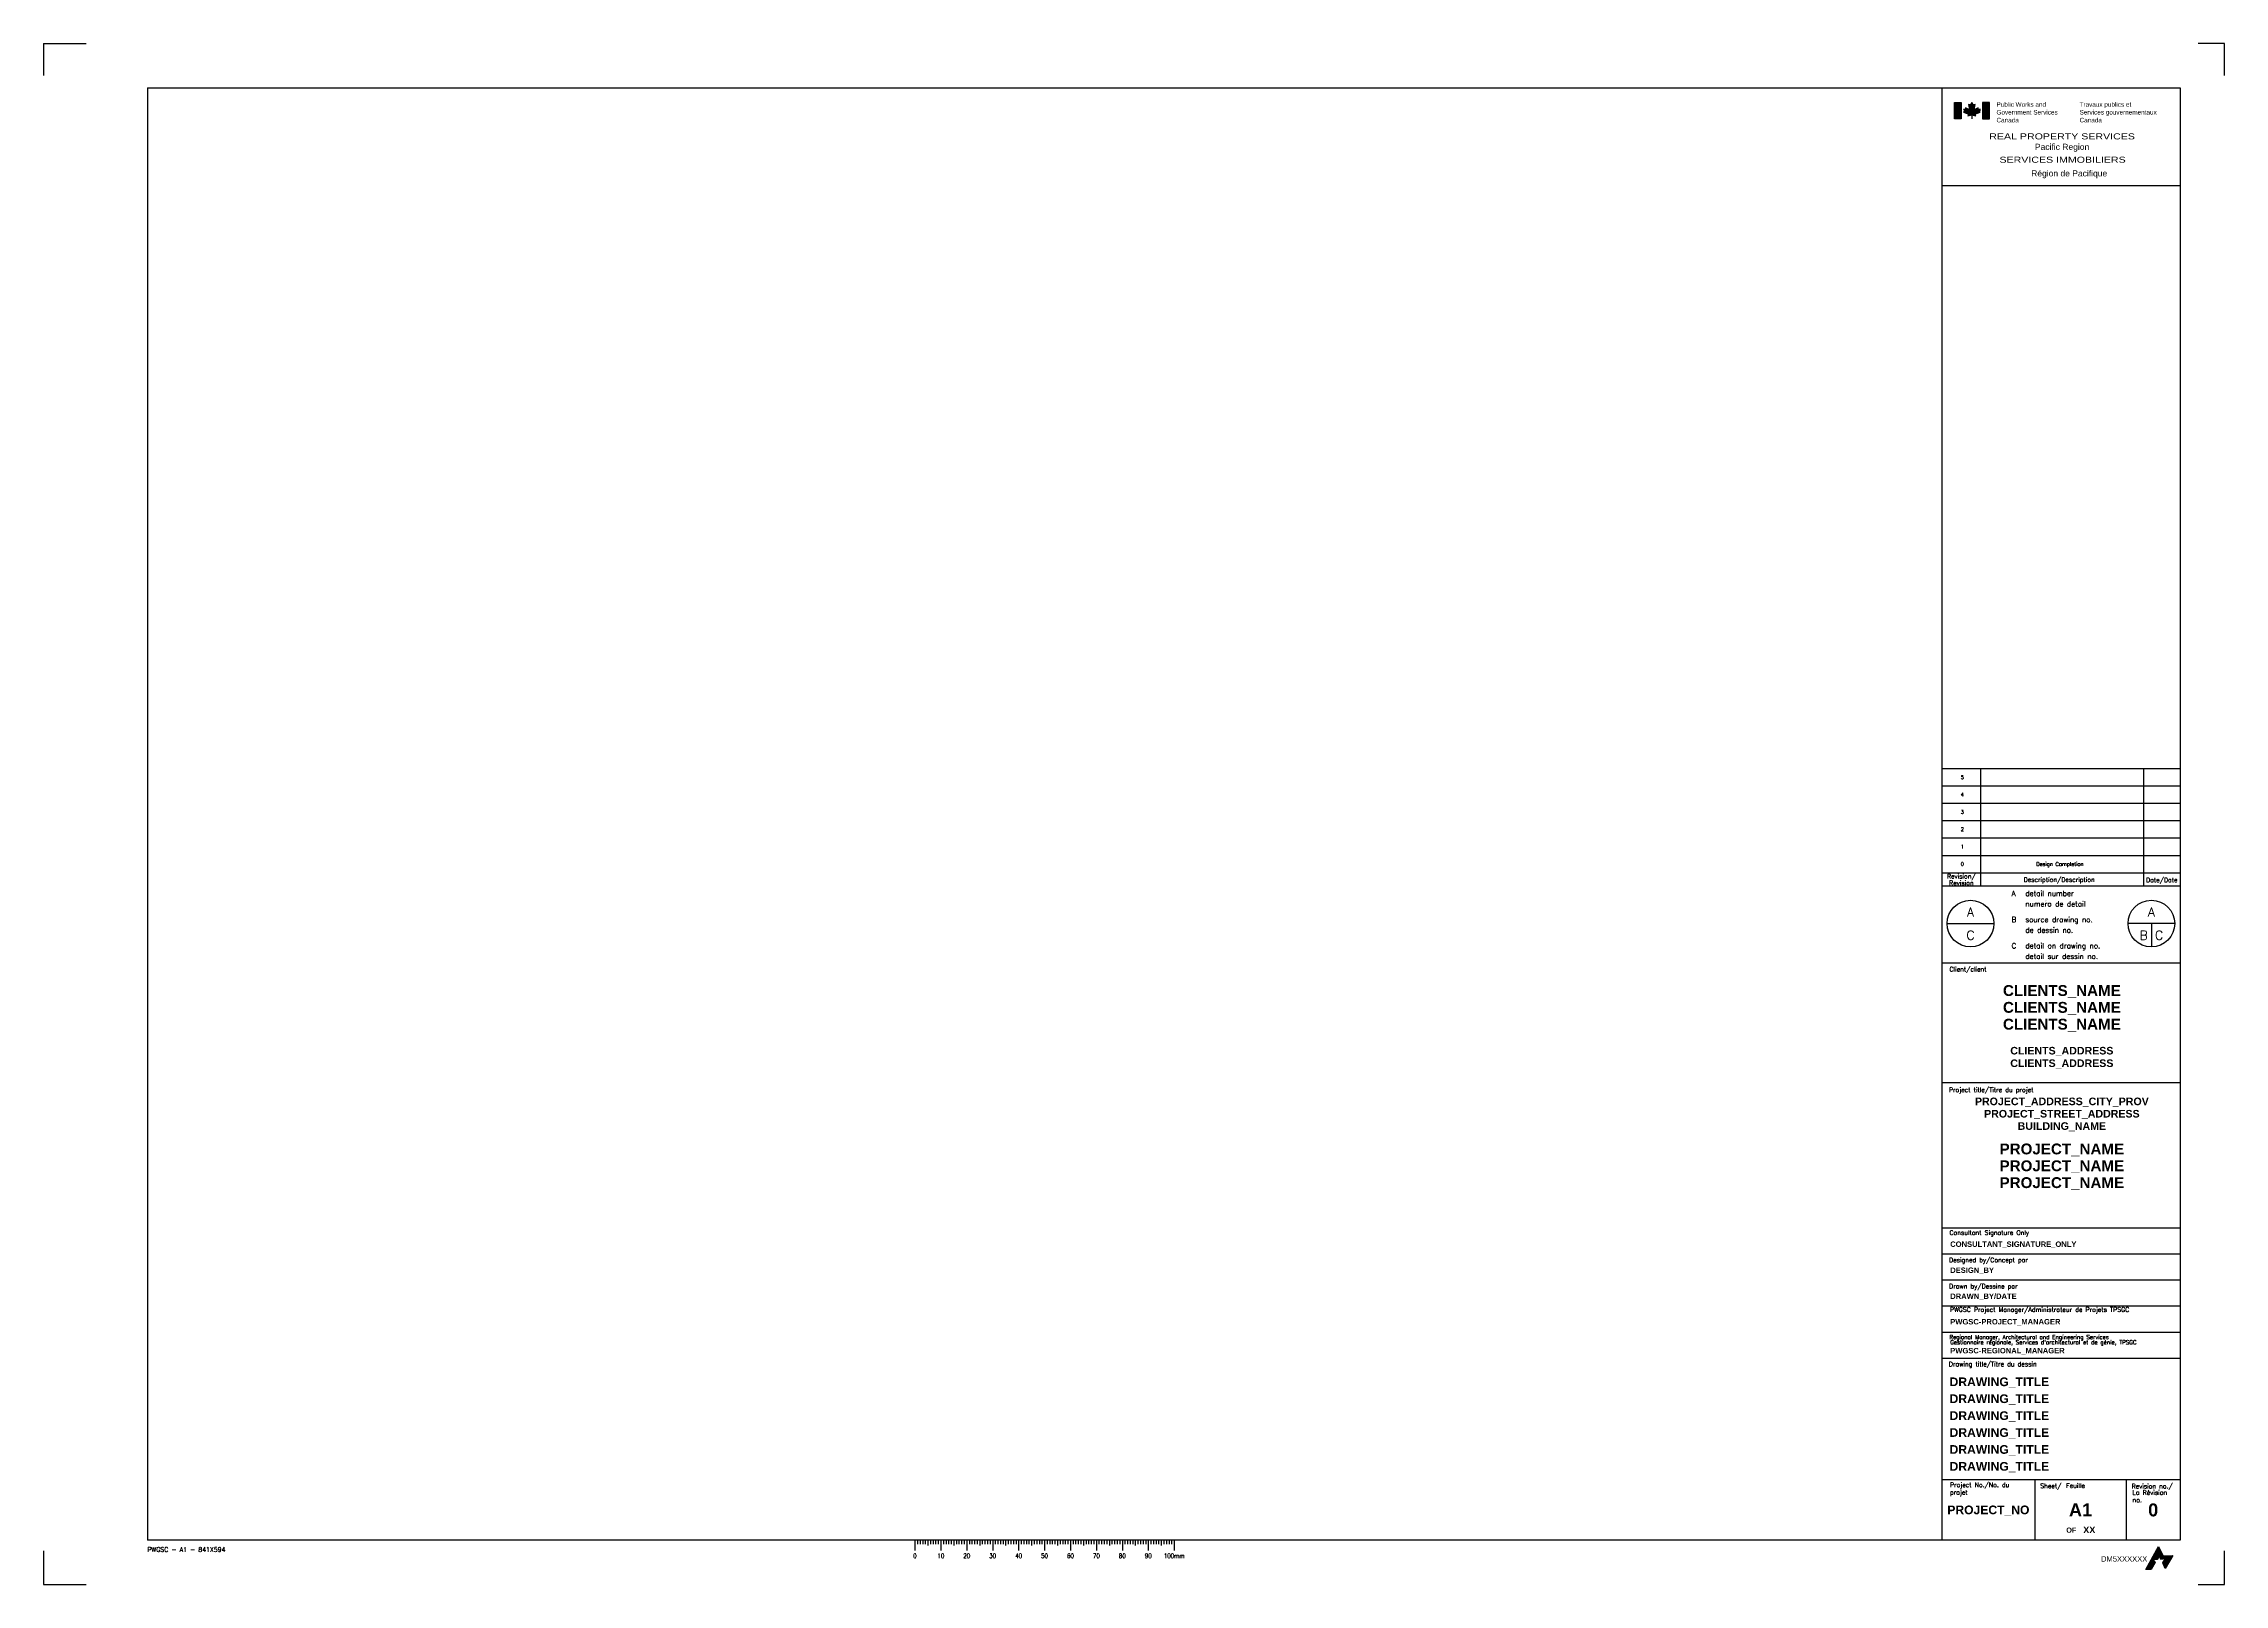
# Paper-space layout '594x841' of a CAD drawing. Header units: inches, sheet in millimetres. Extents: x 78 to 919, y 3 to 597.
import ezdxf
from ezdxf.enums import TextEntityAlignment as Align

# ---------------------------------------------------------------- set-up
doc = ezdxf.new("R2010")
doc.units = ezdxf.units.IN
doc.header["$LTSCALE"] = 25.4
doc.header["$MEASUREMENT"] = 0
for name, color, linetype in [('E-DA-EQP', 7, 'Continuous'), ('G-TL-ATT', 1, 'Continuous'), ('G-TL-LIN', 6, 'Continuous'), ('G-TL-LOG', 3, 'Continuous'), ('G-TL-TXT', 7, 'Continuous'), ('Txt01', 2, 'Continuous')]:
    doc.layers.add(name, color=color, linetype=linetype)
doc.styles.add('ARIAL', font='arial.ttf')
doc.styles.add('ARIAL-B', font='arialbd.ttf')
doc.styles.add('ROMAND', font='ROMAND')
doc.styles.add('SIMPLEX', font='SIMPLEX.shx', dxfattribs={"width": 0.8})
doc.styles.get("Standard").update_dxf_attribs({"font": 'romans.shx'})

# ---------------------------------------------------------------- blocks, each defined once
blk = doc.blocks.new('*U35', base_point=(885, 676.8))
at = {"color": 0}
for points in [[(880, 677), (880.8, 676.1), (883.9, 674.5), (882.5, 674.8)], [(881.1, 677), (880, 677), (883.9, 674.5)], [(880.8, 676.1), (880.1, 675.7), (882.5, 674.8)], [(882.8, 676.8), (880.9, 677.8), (880.9, 677.8)], [(882.8, 676.8), (880.9, 677.8), (883.9, 674.5), (881.1, 677)], [(882.5, 674.8), (882.1, 674.1), (883.9, 674.5)], [(883.2, 679.1), (882.4, 679.3), (882.8, 676.8), (882.4, 679.3)], [(885, 676.8), (883.2, 679.1), (882.8, 676.8)], [(883.9, 674.5), (885, 676.8), (882.8, 676.8)], [(884.6, 679.1), (883.9, 680.1), (883.2, 679.1)], [(885, 676.8), (884.6, 679.1), (883.2, 679.1)], [(883.9, 674.5), (885.3, 674.8), (886.7, 677), (887, 676.1)], [(883.9, 674.5), (886.7, 677), (885, 676.8)], [(883.9, 674.5), (885.7, 674.1), (885.3, 674.8)], [(885, 676.8), (885.4, 679.3), (884.6, 679.1)], [(886.7, 677), (886.9, 677.8), (885, 676.8)], [(885.3, 674.8), (887.7, 675.7), (887, 676.1)], [(887, 676.1), (887.8, 677), (886.7, 677)]]:
    blk.add_solid(points, dxfattribs=at)
blk = doc.blocks.new('TBATT')
at = {"layer": 'G-TL-ATT'}
for tag, p in [('REVNM-5', (-84.06, 294.17)), ('REVDES5', (-46.41, 294.17)), ('REVDATE5', (-7.09, 294.17)), ('REVNM-4', (-84.06, 287.48)), ('REVDES4', (-46.41, 287.48)), ('REVDATE4', (-7.09, 287.48)), ('REVNM-3', (-84.06, 280.79)), ('REVDES3', (-46.41, 280.79)), ('REVDATE3', (-7.09, 280.79)), ('REVNM-2', (-84.06, 274.1)), ('REVDES2', (-46.41, 274.1)), ('REVDATE2', (-7.09, 274.1)), ('REVNM-1', (-84.06, 267.41)), ('REVNM-0', (-84.06, 260.71)), ('REVDES1', (-46.41, 267.41)), ('REVDES0', (-46.41, 260.71)), ('REVDATE1', (-7.09, 267.41)), ('REVDATE0', (-7.09, 260.71))]:
    blk.add_attdef(tag, text='', height=1.46, dxfattribs=at).set_placement(p, align=Align.MIDDLE_CENTER)
at = {"layer": 'G-TL-ATT', "style": 'ARIAL-B'}
for tag, height, p in [('CLIENTS_NAME', 4.18, (-45.68, 209.86)), ('CLIENTS_NAME', 4.18, (-45.68, 203.36)), ('CLIENTS_NAME', 4.18, (-45.68, 196.87)), ('CLIENTS_ADDRESS', 2.93, (-45.68, 187.29)), ('CLIENTS_ADDRESS', 2.93, (-45.68, 182.45)), ('PROJECT_ADDRESS_CITY_PROV', 2.93, (-45.68, 167.74)), ('PROJECT_STREET_ADDRESS', 2.93, (-45.68, 162.98)), ('BUILDING_NAME', 2.93, (-45.68, 158.23)), ('PROJECT_NAME', 4.18, (-45.68, 148.77)), ('PROJECT_NAME', 4.18, (-45.68, 142.28)), ('PROJECT_NAME', 4.18, (-45.68, 135.78))]:
    blk.add_attdef(tag, text='', height=height, dxfattribs=at).set_placement(p, align=Align.CENTER)
for tag, p, height in [('CONSULTANT_SIGNATURE_ONLY', (-88.73, 113.11), 2.09), ('DESIGN_BY', (-88.73, 103.08), 2.09), ('DRAWN_BY/DATE', (-88.73, 93.04), 2.09), ('PWGSC-PROJECT_MANAGER', (-88.73, 83.21), 2.09), ('PWGSC-REGIONAL_MANAGER', (-88.73, 72.06), 2.09), ('DRAWING_TITLE', (-88.98, 59.42), 3.35), ('DRAWING_TITLE', (-88.98, 52.9), 3.35), ('DRAWING_TITLE', (-88.98, 46.38), 3.35), ('DRAWING_TITLE', (-88.98, 39.86), 3.35), ('DRAWING_TITLE', (-88.98, 33.34), 3.35), ('DRAWING_TITLE', (-88.98, 26.82), 3.35)]:
    blk.add_attdef(tag, p, '', height=height, dxfattribs=at)
for tag, height, p in [('PROJECT_NO', 3.35, (-74.02, 11.71)), ('DWGNM', 5.02, (-38.47, 11.71)), ('REVNO', 5.02, (-10.45, 11.71))]:
    blk.add_attdef(tag, text='', height=height, dxfattribs=at).set_placement(p, align=Align.MIDDLE_CENTER)
blk.add_attdef('TOTAL', text='', height=2.51, dxfattribs=at).set_placement((-35.1, 4), align=Align.MIDDLE)

psp = doc.layouts.new('594x841')

# ---------------------------------------------------------------- hatches: boundary and pattern name
at = {"layer": 'G-TL-LOG'}
psp.add_hatch(color=256, dxfattribs=at).paths.add_polyline_path([(890.54, 9.04), (888.42, 9.05), (893.42, 17.91), (895.11, 14.28), (898.83, 14.42), (895.88, 9.38), (894.97, 11.56), (895.88, 13.1), (894.3, 12.89), (893.71, 14.37), (892.85, 12.91), (891.29, 12.81), (892.12, 11.73)])

# ---------------------------------------------------------------- linework, layer by layer
at = {"layer": 'G-TL-LIN'}
for p, q in [((77.77, 597.29), (94.21, 597.29)), ((77.77, 597.29), (77.77, 585.01)), ((918.77, 597.29), (908.69, 597.29)), ((918.77, 585.01), (918.77, 597.29)), ((117.77, 580.29), (901.77, 580.29)), ((117.77, 580.29), (117.77, 20.29)), ((809.77, 580.29), (809.77, 542.65)), ((901.77, 580.29), (901.77, 20.29)), ((809.77, 542.65), (809.77, 242.76)), ((809.77, 317.8), (809.77, 311.11)), ((824.82, 311.11), (824.82, 317.8)), ((887.58, 317.8), (887.58, 311.11)), ((809.77, 311.11), (809.77, 304.42)), ((809.77, 304.42), (809.77, 297.73)), ((824.82, 304.42), (824.82, 311.11)), ((824.82, 297.73), (824.82, 304.42)), ((824.82, 297.73), (824.82, 304.42)), ((887.58, 311.11), (887.58, 304.42)), ((887.58, 304.42), (887.58, 297.73)), ((809.77, 297.73), (809.77, 291.04)), ((824.82, 291.04), (824.82, 297.73)), ((824.82, 291.04), (824.82, 297.73)), ((887.58, 297.73), (887.58, 291.04)), ((809.77, 291.04), (809.77, 284.35)), ((824.82, 284.35), (824.82, 291.04)), ((824.82, 284.35), (824.82, 291.04)), ((887.58, 291.04), (887.58, 284.35)), ((809.77, 284.35), (809.77, 277.66)), ((809.77, 277.66), (809.77, 272.64)), ((824.82, 277.66), (824.82, 284.35)), ((824.82, 272.64), (824.82, 277.66)), ((887.58, 284.35), (887.58, 277.66)), ((887.58, 277.66), (887.58, 272.64)), ((809.77, 242.76), (809.77, 20.29)), ((845.73, 43.71), (845.73, 20.29)), ((880.86, 43.71), (880.86, 20.29)), ((901.77, 20.29), (117.77, 20.29)), ((413.77, 20.29), (413.77, 16.29)), ((418.77, 20.29), (418.77, 18.29)), ((423.77, 20.29), (423.77, 16.29)), ((428.77, 20.29), (428.77, 18.29)), ((433.77, 20.29), (433.77, 16.29)), ((438.77, 20.29), (438.77, 18.29)), ((443.77, 20.29), (443.77, 16.29)), ((448.77, 20.29), (448.77, 18.29)), ((453.77, 20.29), (453.77, 16.29)), ((458.77, 20.29), (458.77, 18.29)), ((463.77, 20.29), (463.77, 16.29)), ((468.77, 20.29), (468.77, 18.29)), ((473.77, 20.29), (473.77, 16.29)), ((478.77, 20.29), (478.77, 18.29)), ((483.77, 20.29), (483.77, 16.29)), ((488.77, 20.29), (488.77, 18.29)), ((493.77, 20.29), (493.77, 16.29)), ((498.77, 20.29), (498.77, 18.29)), ((503.77, 20.29), (503.77, 16.29)), ((508.77, 20.29), (508.77, 18.29)), ((513.77, 20.29), (513.77, 16.29)), ((77.77, 16.22), (77.77, 3.29)), ((918.77, 3.29), (918.77, 16.22)), ((77.77, 3.29), (94.21, 3.29)), ((908.69, 3.29), (918.77, 3.29))]:
    psp.add_line(p, q, dxfattribs=at)
at = {"layer": 'G-TL-LIN', "linetype": 'Continuous'}
for p, q in [((809.77, 542.65), (901.77, 542.65)), ((809.77, 317.8), (901.77, 317.8)), ((809.77, 311.11), (901.77, 311.11)), ((809.77, 304.42), (901.77, 304.42)), ((809.77, 297.73), (901.77, 297.73)), ((809.77, 291.04), (901.77, 291.04)), ((809.77, 284.35), (901.77, 284.35)), ((809.77, 277.66), (901.77, 277.66)), ((809.77, 272.64), (901.77, 272.64)), ((809.77, 196.76), (901.77, 196.76)), ((809.77, 140.72), (901.77, 140.72)), ((809.77, 130.69), (901.77, 130.69)), ((809.77, 120.65), (901.77, 120.65)), ((809.77, 110.62), (901.77, 110.62)), ((809.77, 100.58), (901.77, 100.58)), ((809.77, 90.54), (901.77, 90.54)), ((809.77, 90.54), (901.77, 90.54)), ((809.77, 43.71), (901.77, 43.71))]:
    psp.add_line(p, q, dxfattribs=at)
at = {"layer": 'G-TL-LIN', "color": 11}
for p, q in [((414.77, 20.29), (414.77, 18.79)), ((415.77, 20.29), (415.77, 18.79)), ((416.77, 20.29), (416.77, 18.79)), ((417.77, 20.29), (417.77, 18.79)), ((419.77, 20.29), (419.77, 18.79)), ((420.77, 20.29), (420.77, 18.79)), ((421.77, 20.29), (421.77, 18.79)), ((422.77, 20.29), (422.77, 18.79)), ((424.77, 20.29), (424.77, 18.79)), ((425.77, 20.29), (425.77, 18.79)), ((426.77, 20.29), (426.77, 18.79)), ((427.77, 20.29), (427.77, 18.79)), ((429.77, 20.29), (429.77, 18.79)), ((430.77, 20.29), (430.77, 18.79)), ((431.77, 20.29), (431.77, 18.79)), ((432.77, 20.29), (432.77, 18.79)), ((434.77, 20.29), (434.77, 18.79)), ((435.77, 20.29), (435.77, 18.79)), ((436.77, 20.29), (436.77, 18.79)), ((437.77, 20.29), (437.77, 18.79)), ((439.77, 20.29), (439.77, 18.79)), ((440.77, 20.29), (440.77, 18.79)), ((441.77, 20.29), (441.77, 18.79)), ((442.77, 20.29), (442.77, 18.79)), ((444.77, 20.29), (444.77, 18.79)), ((445.77, 20.29), (445.77, 18.79)), ((446.77, 20.29), (446.77, 18.79)), ((447.77, 20.29), (447.77, 18.79)), ((449.77, 20.29), (449.77, 18.79)), ((450.77, 20.29), (450.77, 18.79)), ((451.77, 20.29), (451.77, 18.79)), ((452.77, 20.29), (452.77, 18.79)), ((454.77, 20.29), (454.77, 18.79)), ((455.77, 20.29), (455.77, 18.79)), ((456.77, 20.29), (456.77, 18.79)), ((457.77, 20.29), (457.77, 18.79)), ((459.77, 20.29), (459.77, 18.79)), ((460.77, 20.29), (460.77, 18.79)), ((461.77, 20.29), (461.77, 18.79)), ((462.77, 20.29), (462.77, 18.79)), ((464.77, 20.29), (464.77, 18.79)), ((465.77, 20.29), (465.77, 18.79)), ((466.77, 20.29), (466.77, 18.79)), ((467.77, 20.29), (467.77, 18.79)), ((469.77, 20.29), (469.77, 18.79)), ((470.77, 20.29), (470.77, 18.79)), ((471.77, 20.29), (471.77, 18.79)), ((472.77, 20.29), (472.77, 18.79)), ((474.77, 20.29), (474.77, 18.79)), ((475.77, 20.29), (475.77, 18.79)), ((476.77, 20.29), (476.77, 18.79)), ((477.77, 20.29), (477.77, 18.79)), ((479.77, 20.29), (479.77, 18.79)), ((480.77, 20.29), (480.77, 18.79)), ((481.77, 20.29), (481.77, 18.79)), ((482.77, 20.29), (482.77, 18.79)), ((484.77, 20.29), (484.77, 18.79)), ((485.77, 20.29), (485.77, 18.79)), ((486.77, 20.29), (486.77, 18.79)), ((487.77, 20.29), (487.77, 18.79)), ((489.77, 20.29), (489.77, 18.79)), ((490.77, 20.29), (490.77, 18.79)), ((491.77, 20.29), (491.77, 18.79)), ((492.77, 20.29), (492.77, 18.79)), ((494.77, 20.29), (494.77, 18.79)), ((495.77, 20.29), (495.77, 18.79)), ((496.77, 20.29), (496.77, 18.79)), ((497.77, 20.29), (497.77, 18.79)), ((499.77, 20.29), (499.77, 18.79)), ((500.77, 20.29), (500.77, 18.79)), ((501.77, 20.29), (501.77, 18.79)), ((502.77, 20.29), (502.77, 18.79)), ((504.77, 20.29), (504.77, 18.79)), ((505.77, 20.29), (505.77, 18.79)), ((506.77, 20.29), (506.77, 18.79)), ((507.77, 20.29), (507.77, 18.79)), ((509.77, 20.29), (509.77, 18.79)), ((510.77, 20.29), (510.77, 18.79)), ((511.77, 20.29), (511.77, 18.79)), ((512.77, 20.29), (512.77, 18.79))]:
    psp.add_line(p, q, dxfattribs=at)
at = {"layer": 'G-TL-LIN'}
psp.add_lwpolyline([(901.77, 242.76), (809.77, 242.76)], dxfattribs=at)
at = {"layer": 'G-TL-LOG', "color": 1, "linetype": 'Continuous'}
for p, q in [((818.91, 572.56), (818.93, 572.58)), ((820.12, 573.86), (820.13, 573.87))]:
    psp.add_line(p, q, dxfattribs=at)
at = {"layer": 'G-TL-LOG', "color": 1}
psp.add_line((821.39, 569.84), (821.39, 568.27), dxfattribs=at)
at = {"layer": 'G-TL-LOG'}
for p, q in [((888.42, 9.05), (893.42, 17.91)), ((893.42, 17.91), (895.11, 14.28)), ((890.54, 9.04), (888.42, 9.05)), ((892.12, 11.73), (890.54, 9.04)), ((892.85, 12.91), (891.29, 12.81)), ((891.29, 12.81), (892.12, 11.73)), ((893.71, 14.37), (892.85, 12.91)), ((894.3, 12.89), (893.71, 14.37)), ((895.88, 13.1), (894.3, 12.89)), ((894.97, 11.56), (895.88, 13.1)), ((895.88, 9.38), (894.97, 11.56)), ((895.11, 14.28), (898.83, 14.42)), ((898.83, 14.42), (895.88, 9.38))]:
    psp.add_line(p, q, dxfattribs=at)
at = {"layer": 'G-TL-LOG', "color": 1}
for points in [[(817.25, 568.27), (814.63, 568.27), (814.63, 574.54), (817.25, 574.54)], [(823.99, 571.21), (824.67, 571.89), (823.71, 571.89), (823.88, 572.58), (822.32, 571.78), (822.67, 573.88), (821.95, 573.66), (821.39, 574.54), (820.84, 573.66), (820.12, 573.88), (820.47, 571.78), (818.91, 572.58), (819.07, 571.89), (818.12, 571.89), (818.79, 571.21), (818.18, 570.84), (820.23, 570.05), (819.87, 569.48), (821.39, 569.84), (822.94, 569.48), (822.56, 570.05), (824.6, 570.84)], [(825.54, 568.27), (828.16, 568.27), (828.16, 574.54), (825.54, 574.54)]]:
    psp.add_lwpolyline(points, close=True, dxfattribs=at)
for points in [[(814.63, 568.27), (817.25, 568.27), (814.63, 574.54), (817.25, 574.54)], [(825.54, 568.27), (828.16, 568.27), (825.54, 574.54), (828.16, 574.54)]]:
    psp.add_solid(points, dxfattribs=at)
at = {"layer": 'G-TL-TXT'}
for p, q in [((811.86, 258.05), (829.86, 258.05)), ((899.6, 258.05), (881.6, 258.05)), ((890.6, 258.05), (890.6, 249.05))]:
    psp.add_line(p, q, dxfattribs=at)
at = {"layer": 'G-TL-TXT', "const_width": 0.15}
psp.add_lwpolyline([(849.68, 266.59), (850.07, 266.94)], dxfattribs=at)
at = {"layer": 'G-TL-TXT'}
for centre in [(820.86, 258.05), (890.6, 258.05)]:
    psp.add_circle(centre, 9, dxfattribs=at)

# ---------------------------------------------------------------- block references
at = {"layer": 'G-TL-LOG', "color": 1, "xscale": 0.8363636363635578, "yscale": 0.8363636363636369, "zscale": 0.8363636363636368}
psp.add_blockref('*U35', (822.32, 571.78), dxfattribs=at)
at = {"layer": 'Txt01'}
ref = psp.add_blockref('TBATT', (901.77, 20.29), dxfattribs=at)
ref.add_attrib('CLIENTS_NAME', 'CLIENTS_NAME', dxfattribs={"layer": 'G-TL-ATT', "height": 4.1818, "style": 'ARIAL-B'}).set_placement((856.09, 230.14), align=Align.CENTER)
ref.add_attrib('CLIENTS_NAME', 'CLIENTS_NAME', dxfattribs={"layer": 'G-TL-ATT', "height": 4.1818, "style": 'ARIAL-B'}).set_placement((856.09, 223.65), align=Align.CENTER)
ref.add_attrib('CLIENTS_NAME', 'CLIENTS_NAME', dxfattribs={"layer": 'G-TL-ATT', "height": 4.1818, "style": 'ARIAL-B'}).set_placement((856.09, 217.16), align=Align.CENTER)
ref.add_attrib('CLIENTS_ADDRESS', 'CLIENTS_ADDRESS', dxfattribs={"layer": 'G-TL-ATT', "height": 2.9273, "style": 'ARIAL-B'}).set_placement((856.09, 207.58), align=Align.CENTER)
ref.add_attrib('CLIENTS_ADDRESS', 'CLIENTS_ADDRESS', dxfattribs={"layer": 'G-TL-ATT', "height": 2.9273, "style": 'ARIAL-B'}).set_placement((856.09, 202.74), align=Align.CENTER)
ref.add_attrib('PROJECT_ADDRESS_CITY_PROV', 'PROJECT_ADDRESS_CITY_PROV', dxfattribs={"layer": 'G-TL-ATT', "height": 2.9273, "style": 'ARIAL-B'}).set_placement((856.09, 188.03), align=Align.CENTER)
ref.add_attrib('PROJECT_STREET_ADDRESS', 'PROJECT_STREET_ADDRESS', dxfattribs={"layer": 'G-TL-ATT', "height": 2.9273, "style": 'ARIAL-B'}).set_placement((856.09, 183.27), align=Align.CENTER)
ref.add_attrib('BUILDING_NAME', 'BUILDING_NAME', dxfattribs={"layer": 'G-TL-ATT', "height": 2.9273, "style": 'ARIAL-B'}).set_placement((856.09, 178.52), align=Align.CENTER)
ref.add_attrib('PROJECT_NAME', 'PROJECT_NAME', dxfattribs={"layer": 'G-TL-ATT', "height": 4.1818, "style": 'ARIAL-B'}).set_placement((856.09, 169.06), align=Align.CENTER)
ref.add_attrib('PROJECT_NAME', 'PROJECT_NAME', dxfattribs={"layer": 'G-TL-ATT', "height": 4.1818, "style": 'ARIAL-B'}).set_placement((856.09, 162.57), align=Align.CENTER)
ref.add_attrib('PROJECT_NAME', 'PROJECT_NAME', dxfattribs={"layer": 'G-TL-ATT', "height": 4.1818, "style": 'ARIAL-B'}).set_placement((856.09, 156.07), align=Align.CENTER)
ref.add_attrib('CONSULTANT_SIGNATURE_ONLY', 'CONSULTANT_SIGNATURE_ONLY', (813.04, 133.4), dxfattribs={"layer": 'G-TL-ATT', "height": 2.0909, "style": 'ARIAL-B'})
ref.add_attrib('DESIGN_BY', 'DESIGN_BY', (813.04, 123.36), dxfattribs={"layer": 'G-TL-ATT', "height": 2.091, "style": 'ARIAL-B'})
ref.add_attrib('DRAWN_BY/DATE', 'DRAWN_BY/DATE', (813.04, 113.33), dxfattribs={"layer": 'G-TL-ATT', "height": 2.0909, "style": 'ARIAL-B'})
ref.add_attrib('PWGSC-PROJECT_MANAGER', 'PWGSC-PROJECT_MANAGER', (813.04, 103.5), dxfattribs={"layer": 'G-TL-ATT', "height": 2.0909, "style": 'ARIAL-B'})
ref.add_attrib('PWGSC-REGIONAL_MANAGER', 'PWGSC-REGIONAL_MANAGER', (813.04, 92.35), dxfattribs={"layer": 'G-TL-ATT', "height": 2.0909, "style": 'ARIAL-B'})
ref.add_attrib('DRAWING_TITLE', 'DRAWING_TITLE', (812.79, 79.71), dxfattribs={"layer": 'G-TL-ATT', "height": 3.3455, "style": 'ARIAL-B'})
ref.add_attrib('DRAWING_TITLE', 'DRAWING_TITLE', (812.79, 73.19), dxfattribs={"layer": 'G-TL-ATT', "height": 3.3455, "style": 'ARIAL-B'})
ref.add_attrib('DRAWING_TITLE', 'DRAWING_TITLE', (812.79, 66.67), dxfattribs={"layer": 'G-TL-ATT', "height": 3.3455, "style": 'ARIAL-B'})
ref.add_attrib('DRAWING_TITLE', 'DRAWING_TITLE', (812.79, 60.15), dxfattribs={"layer": 'G-TL-ATT', "height": 3.3455, "style": 'ARIAL-B'})
ref.add_attrib('DRAWING_TITLE', 'DRAWING_TITLE', (812.79, 53.63), dxfattribs={"layer": 'G-TL-ATT', "height": 3.3455, "style": 'ARIAL-B'})
ref.add_attrib('DRAWING_TITLE', 'DRAWING_TITLE', (812.79, 47.11), dxfattribs={"layer": 'G-TL-ATT', "height": 3.3455, "style": 'ARIAL-B'})
ref.add_attrib('PROJECT_NO', 'PROJECT_NO', dxfattribs={"layer": 'G-TL-ATT', "height": 3.345, "style": 'ARIAL-B'}).set_placement((827.75, 32), align=Align.MIDDLE_CENTER)
ref.add_attrib('DWGNM', 'A1', dxfattribs={"layer": 'G-TL-ATT', "height": 5.018, "style": 'ARIAL-B'}).set_placement((863.3, 32), align=Align.MIDDLE_CENTER)
ref.add_attrib('TOTAL', 'XX', dxfattribs={"layer": 'G-TL-ATT', "height": 2.509, "style": 'ARIAL-B'}).set_placement((866.67, 24.29), align=Align.MIDDLE)
ref.add_attrib('REVNO', '0', dxfattribs={"layer": 'G-TL-ATT', "height": 5.02, "style": 'ARIAL-B'}).set_placement((891.31, 32), align=Align.MIDDLE_CENTER)
ref.add_attrib('REVNM-0', '0', dxfattribs={"layer": 'G-TL-ATT', "height": 1.46}).set_placement((817.71, 281), align=Align.MIDDLE_CENTER)
ref.add_attrib('REVDES0', 'Design Completion', dxfattribs={"layer": 'G-TL-ATT', "height": 1.4636}).set_placement((855.36, 281), align=Align.MIDDLE_CENTER)
ref.add_attrib('REVNM-1', '1', dxfattribs={"layer": 'G-TL-ATT', "height": 1.46}).set_placement((817.71, 287.69), align=Align.MIDDLE_CENTER)
ref.add_attrib('REVNM-2', '2', dxfattribs={"layer": 'G-TL-ATT', "height": 1.46}).set_placement((817.71, 294.38), align=Align.MIDDLE_CENTER)
ref.add_attrib('REVNM-3', '3', dxfattribs={"layer": 'G-TL-ATT', "height": 1.46}).set_placement((817.71, 301.08), align=Align.MIDDLE_CENTER)
ref.add_attrib('REVNM-4', '4', dxfattribs={"layer": 'G-TL-ATT', "height": 1.46}).set_placement((817.71, 307.77), align=Align.MIDDLE_CENTER)
ref.add_attrib('REVNM-5', '5', dxfattribs={"layer": 'G-TL-ATT', "height": 1.46}).set_placement((817.71, 314.46), align=Align.MIDDLE_CENTER)

# ---------------------------------------------------------------- texts
at = {"layer": 'E-DA-EQP', "attachment_point": 1}
for s, insert, char_height, width, style in [('Région de Pacifique', (844.27, 548.44), 2.3442, 33.1381, 'ARIAL'), ("Gestionnaire régionale, Services d'architectural et de génie, TPSGC", (813.03, 97.42), 1.575, 9103.6826, 'ROMAND'), ('Feuille', (857.73, 42.21), 1.75, 1438.0201, 'ROMAND'), ('La Révision no.', (883.35, 39.59), 1.75, 16.2843, 'ROMAND')]:
    psp.add_mtext(s, dxfattribs=dict(at, insert=insert, char_height=char_height, width=width, style=style))
at = {"layer": 'G-TL-ATT', "style": 'ARIAL'}
psp.add_text('DM5XXXXXX', height=2.091, dxfattribs=at).set_placement((889.04, 13.09), align=Align.MIDDLE_RIGHT)
at = {"layer": 'G-TL-LIN', "style": 'SIMPLEX', "width": 0.8}
for s, p in [('0', (413.77, 14.31)), ('10', (423.77, 14.31)), ('20', (433.77, 14.31)), ('30', (443.77, 14.31)), ('40', (453.77, 14.31)), ('50', (463.77, 14.31)), ('60', (473.77, 14.31)), ('70', (483.77, 14.31)), ('80', (493.77, 14.31)), ('90', (503.77, 14.31)), ('100mm', (513.77, 14.31))]:
    psp.add_text(s, height=1.75, dxfattribs=at).set_placement(p, align=Align.MIDDLE)
at = {"layer": 'G-TL-TXT'}
for s, height, style, p in [('Public Works and', 1.7582, 'ARIAL', (830.88, 572.96)), ('Travaux publics et', 1.7582, 'ARIAL', (862.92, 572.96)), ('Government Services', 1.7582, 'ARIAL', (830.88, 569.95)), ('Canada', 1.758, 'ARIAL', (830.88, 566.93)), ('Services gouvernementaux', 1.7582, 'ARIAL', (862.92, 569.95)), ('Canada', 1.758, 'ARIAL', (862.92, 566.93)), ('A', 2, 'ROMAND', (836.72, 268.67)), ('detail number', 2, 'ROMAND', (842.03, 268.67)), ('numero de detail', 2, 'ROMAND', (842.03, 264.63)), ('B', 2, 'ROMAND', (836.72, 258.58)), ('source drawing no.', 2, 'ROMAND', (842.03, 258.58)), ('de dessin no.', 2, 'ROMAND', (842.03, 254.53)), ('C', 2, 'ROMAND', (836.72, 248.48)), ('detail on drawing no.', 2, 'ROMAND', (842.03, 248.48)), ('detail sur dessin no.', 2, 'ROMAND', (842.03, 244.43)), ('Client/client', 1.75, 'ROMAND', (812.73, 239.58)), ('Project title/Titre du projet', 1.75, 'ROMAND', (812.53, 193.09)), ('Consultant Signature Only', 1.75, 'ROMAND', (812.75, 138.02)), ('Designed by/Concept par', 1.75, 'ROMAND', (812.61, 127.46)), ('Drawn by/Dessine par', 1.75, 'ROMAND', (812.63, 117.35)), ('Regional Manager, Architectural and Engineering Services', 1.575, 'ROMAND', (812.71, 97.84)), ('Drawing title/Titre du dessin', 1.75, 'ROMAND', (812.51, 87.34)), ('Sheet/', 1.75, 'ROMAND', (847.77, 40.37)), ('Revision no./', 1.75, 'ROMAND', (882.97, 40.29)), ('OF', 2.019, 'ARIAL-B', (857.79, 23.19)), ('PWGSC - A1 - 841X594', 1.75, 'SIMPLEX', (117.84, 15.82))]:
    psp.add_text(s, height=height, dxfattribs=dict(at, style=style)).set_placement(p)
at = {"layer": 'G-TL-TXT', "style": 'ARIAL', "width": 1.25}
for s, p in [('REAL PROPERTY SERVICES', (856.18, 561.53)), ('SERVICES IMMOBILIERS', (856.37, 552.53))]:
    psp.add_text(s, height=2.3442, dxfattribs=at).set_placement(p, align=Align.MIDDLE_CENTER)
at = {"layer": 'G-TL-TXT', "style": 'ARIAL'}
psp.add_text('Pacific Region', height=2.3442, dxfattribs=at).set_placement((856.18, 557.5), align=Align.MIDDLE_CENTER)
at = {"layer": 'G-TL-TXT', "style": 'ROMAND'}
for s, p in [('Revision/', (817.33, 275.38)), ('Revision', (817.33, 272.86))]:
    psp.add_text(s, height=1.75, dxfattribs=at).set_placement(p, align=Align.CENTER)
for s, p in [('Description/Description', (855.06, 274.86)), ('Date/Date', (894.63, 274.71))]:
    psp.add_text(s, height=1.75, dxfattribs=at).set_placement(p, align=Align.MIDDLE)
at = {"layer": 'G-TL-TXT'}
for s, p in [('A', (820.86, 262.55)), ('A', (890.6, 262.55)), ('C', (820.86, 253.55)), ('B', (887.6, 253.55)), ('C', (893.6, 253.55))]:
    psp.add_text(s, height=3.5, dxfattribs=at).set_placement(p, align=Align.MIDDLE)
at = {"layer": 'G-TL-TXT', "char_height": 1.75, "attachment_point": 1, "style": 'ROMAND'}
for s, insert, width in [('PWGSC Project Manager/Administrateur de Projets TPSGC', (812.95, 110.11), 90.7619), ('Project No./No. du projet', (812.95, 42.54), 26.2308)]:
    psp.add_mtext(s, dxfattribs=dict(at, insert=insert, width=width))

doc.saveas('drawing.dxf')
